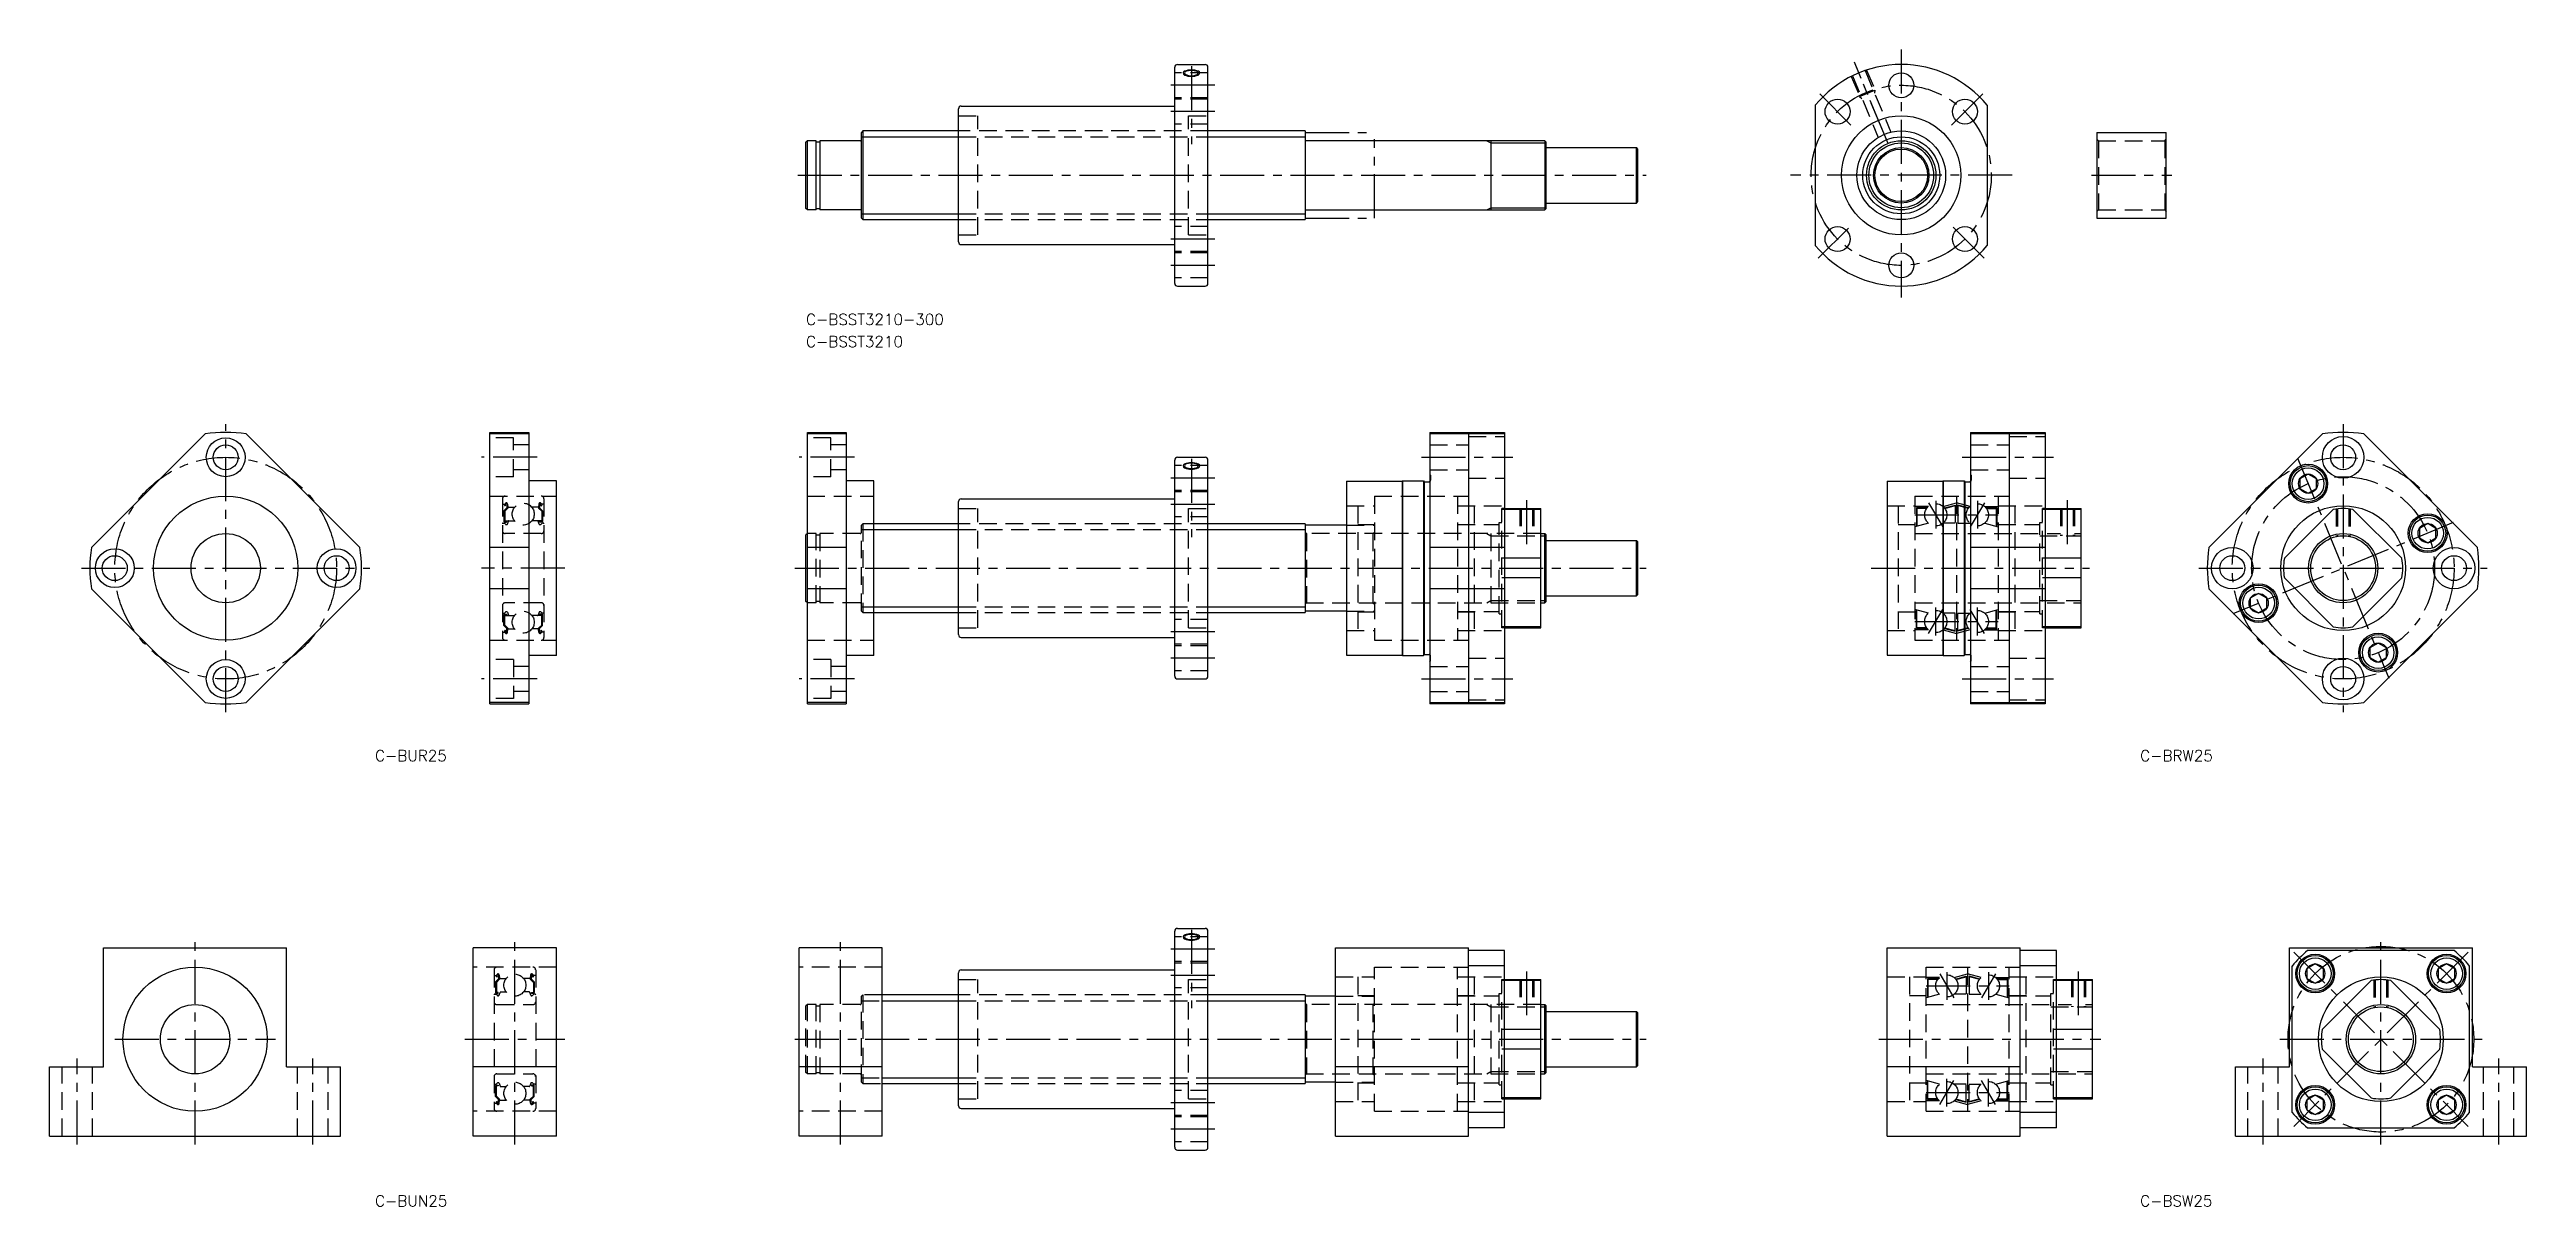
# Model space of a CAD drawing. Extents: x -273 to 621, y -322 to 95.
import ezdxf

# ---------------------------------------------------------------- set-up
doc = ezdxf.new("R2010")
doc.units = 0
doc.header["$LTSCALE"] = 0.5
for name, pattern in [('CENTER', [50.8, 31.75, -6.35, 6.35, -6.35]), ('DASHED', [19.05, 12.7, -6.35]), ('PHANTOM', [63.5, 31.75, -6.35, 6.35, -6.35, 6.35, -6.35])]:
    doc.linetypes.add(name, pattern=pattern)
for name, color, linetype in [('MSM_CENTER', 1, 'CENTER'), ('MSM_CONTINUOUS', 7, 'CONTINUOUS'), ('MSM_DASHED', 4, 'DASHED'), ('MSM_IMAGINARY', 6, 'PHANTOM'), ('MSM_NARROW', 5, 'CONTINUOUS'), ('MSM_PART_NUMBER', 7, 'CONTINUOUS')]:
    doc.layers.add(name, color=color, linetype=linetype)
doc.styles.get("Standard").update_dxf_attribs({"font": 'txt.shx', "height": 4, "bigfont": 'bigfont.shx'})

# ---------------------------------------------------------------- blocks, each defined once
blk = doc.blocks.new('*U49')
at = {"layer": 'MSM_PART_NUMBER'}
blk.add_text('C-BSST3210-300', height=4, dxfattribs=at).set_placement((0, -4))
blk = doc.blocks.new('*U50')
at = {"layer": 'MSM_PART_NUMBER'}
blk.add_text('C-BSST3210', height=4, dxfattribs=at).set_placement((0, -12))
blk = doc.blocks.new('*U51')
at = {"layer": 'MSM_PART_NUMBER'}
blk.add_text('C-BUR25', height=4, dxfattribs=at).set_placement((-155.44, -161.43))
blk = doc.blocks.new('*U52')
at = {"layer": 'MSM_PART_NUMBER'}
blk.add_text('C-BUN25', height=4, dxfattribs=at).set_placement((-155.44, -322.12))
blk = doc.blocks.new('*U53')
at = {"layer": 'MSM_PART_NUMBER'}
blk.add_text('C-BRW25', height=4, dxfattribs=at).set_placement((481.23, -161.43))
blk = doc.blocks.new('*U54')
at = {"layer": 'MSM_PART_NUMBER'}
blk.add_text('C-BSW25', height=4, dxfattribs=at).set_placement((481.23, -322.12))

msp = doc.modelspace()

# ---------------------------------------------------------------- linework, layer by layer
at = {"layer": 'MSM_CENTER'}
for p, q in [((139, 89.42), (139, 61.2)), ((389.94, 62.35), (378.13, 90.85)), ((390.32, 61.43), (378.13, 90.85)), ((395.05, 95.4), (395.05, 5.93)), ((147.43, 82.5), (131, 82.5)), ((147.43, 72.98), (131, 72.98)), ((376.89, 68.16), (365.11, 79.94)), ((413.21, 68.16), (424.99, 79.94)), ((-3, 50), (303, 50)), ((435.05, 50), (355.05, 50)), ((463.64, 50), (492.64, 50)), ((147.43, 27.02), (131, 27.02)), ((375.98, 30.93), (365.1, 20.05)), ((413.77, 31.28), (425.59, 19.47)), ((147.43, 17.5), (131, 17.5)), ((-209.31, -143.76), (-209.31, -39.76)), ((554.44, -39.76), (554.44, -143.76)), ((-97, -51.76), (-117, -51.76)), ((17.5, -51.76), (-2.5, -51.76)), ((139, -52.34), (139, -80.56)), ((222, -51.76), (255, -51.76)), ((417, -51.76), (450, -51.76)), ((537.98, -52.03), (570.89, -131.48)), ((147.43, -59.26), (131, -59.26)), ((147.43, -68.77), (131, -68.77)), ((260, -83.07), (260, -67.26)), ((404.94, -68.21), (410.06, -76.8)), ((407.5, -67.51), (407.5, -77.51)), ((425.06, -68.21), (419.94, -76.8)), ((422.5, -67.51), (422.5, -77.51)), ((455, -83.07), (455, -67.26)), ((400, -72.51), (430, -72.51)), ((594.17, -75.3), (514.71, -108.21)), ((-261.31, -91.76), (-157.31, -91.76)), ((-87, -91.76), (-117, -91.76)), ((-4, -91.76), (303, -91.76)), ((384.22, -91.76), (463, -91.76)), ((502.44, -91.76), (606.44, -91.76)), ((404.94, -115.3), (410.06, -106.71)), ((407.5, -116.01), (407.5, -106.01)), ((425.06, -115.3), (419.94, -106.71)), ((422.5, -116.01), (422.5, -106.01)), ((147.43, -114.74), (131, -114.74)), ((400, -111.01), (430, -111.01)), ((147.43, -124.26), (131, -124.26)), ((-97, -131.76), (-117, -131.76)), ((17.5, -131.76), (-2.5, -131.76)), ((222, -131.76), (255, -131.76)), ((417, -131.76), (450, -131.76)), ((139, -222.34), (139, -250.56)), ((-220.35, -299.76), (-220.35, -225.76)), ((-105, -299.76), (-105, -225.76)), ((12.5, -299.76), (12.5, -225.76)), ((147.43, -229.26), (131, -229.26)), ((536.6, -230.29), (599.53, -293.22)), ((599.53, -230.29), (536.6, -293.22)), ((568.06, -299.76), (568.06, -225.26)), ((147.43, -238.77), (131, -238.77)), ((260, -253.07), (260, -237.26)), ((408.94, -238.21), (414.06, -246.8)), ((411.5, -237.51), (411.5, -247.51)), ((429.06, -238.21), (423.94, -246.8)), ((426.5, -237.51), (426.5, -247.51)), ((459, -253.07), (459, -237.26)), ((404, -242.51), (434, -242.51)), ((-249.35, -261.76), (-191.35, -261.76)), ((-123, -261.76), (-87, -261.76)), ((-4, -261.76), (303, -261.76)), ((387, -261.76), (467, -261.76)), ((531.56, -261.76), (604.56, -261.76)), ((-262.85, -299.76), (-262.85, -268.76)), ((-177.85, -299.76), (-177.85, -268.76)), ((408.94, -285.3), (414.06, -276.71)), ((411.5, -286.01), (411.5, -276.01)), ((429.06, -285.3), (423.94, -276.71)), ((426.5, -286.01), (426.5, -276.01)), ((525.56, -299.76), (525.56, -268.76)), ((610.56, -299.76), (610.56, -268.76)), ((147.43, -284.74), (131, -284.74)), ((404, -281.01), (434, -281.01)), ((147.43, -294.26), (131, -294.26))]:
    msp.add_line(p, q, dxfattribs=at)
for centre, radius in [((395.05, 50), 32.5), ((-209.31, -91.76), 40), ((554.44, -91.76), 40), ((554.44, -91.76), 33), ((568.06, -261.76), 33.5)]:
    msp.add_circle(centre, radius, dxfattribs=at)
at = {"layer": 'MSM_CONTINUOUS'}
for p, q in [((134, 90), (144, 90)), ((133, 11), (133, 89)), ((145, 11), (145, 89)), ((55, 26), (55, 74)), ((56, 75), (133, 75)), ((364.05, 75.28), (364.05, 24.72)), ((426.05, 75.28), (426.05, 24.72)), ((20.5, 66), (20, 65.5)), ((20, 34.5), (20, 65.5)), ((20.5, 66), (20.5, 34)), ((55, 66), (20.5, 66)), ((180, 66), (145, 66)), ((180, 66), (180, 34)), ((465.64, 65.5), (465.64, 34.5)), ((465.64, 65.5), (490.64, 65.5)), ((490.64, 34.5), (490.64, 65.5)), ((0.5, 62.5), (0, 62)), ((0, 38), (0, 62)), ((3.65, 62.5), (0.5, 62.5)), ((0.5, 37.5), (0.5, 62.5)), ((3.65, 37.5), (3.65, 62.5)), ((5, 61.95), (3.65, 61.95)), ((5, 62.5), (5, 37.5)), ((19.7, 62.5), (5, 62.5)), ((266.5, 62.5), (180.3, 62.5)), ((247, 62.5), (247, 37.5)), ((266.5, 62.5), (266.5, 37.5)), ((266.5, 62.5), (267, 62)), ((267, 38), (267, 62)), ((267, 60), (299.5, 60)), ((300, 59.5), (299.5, 60)), ((299.5, 40), (299.5, 60)), ((300, 40.5), (300, 59.5)), ((0.5, 37.5), (0, 38)), ((3.65, 37.5), (0.5, 37.5)), ((3.65, 38.05), (5, 38.05)), ((19.7, 37.5), (5, 37.5)), ((180.3, 37.5), (266.5, 37.5)), ((266.5, 37.5), (267, 38)), ((267, 40), (299.5, 40)), ((299.5, 40), (300, 40.5)), ((20, 34.5), (20.5, 34)), ((20.5, 34), (55, 34)), ((145, 34), (180, 34)), ((465.64, 34.5), (490.64, 34.5)), ((56, 25), (133, 25)), ((134, 10), (144, 10)), ((-216.74, -43.32), (-257.74, -84.33)), ((-160.88, -84.33), (-201.88, -43.32)), ((-114, -42.76), (-100, -42.76)), ((-114, -140.76), (-114, -42.76)), ((-100, -43.32), (-114, -43.32)), ((-100, -42.76), (-100, -140.76)), ((0.5, -42.76), (14.5, -42.76)), ((0.5, -140.76), (0.5, -42.76)), ((14.5, -43.32), (0.5, -43.32)), ((14.5, -42.76), (14.5, -140.76)), ((225, -42.76), (252, -42.76)), ((225, -42.76), (225, -140.76)), ((252, -43.32), (225, -43.32)), ((239, -42.76), (239, -140.76)), ((252, -42.76), (252, -140.76)), ((420, -42.76), (447, -42.76)), ((420, -42.76), (420, -140.76)), ((447, -43.32), (420, -43.32)), ((434, -42.76), (434, -140.76)), ((447, -42.76), (447, -140.76)), ((506.01, -84.33), (547.01, -43.32)), ((602.87, -84.33), (561.87, -43.32)), ((133, -130.76), (133, -52.76)), ((134, -51.76), (144, -51.76)), ((145, -130.76), (145, -52.76)), ((-90, -60.26), (-100, -60.26)), ((-90, -123.26), (-90, -60.26)), ((24.5, -60.26), (14.5, -60.26)), ((24.5, -123.26), (24.5, -60.26)), ((195, -60.41), (195, -123.11)), ((195, -60.41), (215, -60.41)), ((215.15, -60.26), (215, -60.41)), ((215, -60.41), (215, -123.11)), ((215.15, -60.26), (222.7, -60.26)), ((215.15, -60.26), (215.15, -123.26)), ((222.7, -60.26), (223, -60.56)), ((222.7, -60.26), (222.7, -123.26)), ((223, -60.56), (224.8, -60.56)), ((223, -60.56), (223, -122.96)), ((390, -60.41), (390, -123.11)), ((390, -60.41), (410, -60.41)), ((410.15, -60.26), (410, -60.41)), ((410, -60.41), (410, -123.11)), ((410.15, -60.26), (417.7, -60.26)), ((410.15, -60.26), (410.15, -123.26)), ((417.7, -60.26), (418, -60.56)), ((417.7, -60.26), (417.7, -123.26)), ((418, -60.56), (419.8, -60.56)), ((418, -60.56), (418, -122.96)), ((541.81, -57.8), (538.81, -59.54)), ((538.81, -59.54), (538.81, -63)), ((544.81, -59.54), (541.81, -57.8)), ((544.81, -63), (544.81, -59.54)), ((55, -115.76), (55, -67.76)), ((56, -66.76), (133, -66.76)), ((252, -70.26), (265, -70.26)), ((265, -70.55), (252, -70.55)), ((265, -113.26), (265, -70.26)), ((447, -70.26), (460, -70.26)), ((460, -70.55), (447, -70.55)), ((460, -113.26), (460, -70.26)), ((550.9, -70.55), (533.23, -88.21)), ((538.81, -63), (541.81, -64.73)), ((541.81, -64.73), (544.81, -63)), ((575.65, -88.21), (557.98, -70.55)), ((0.5, -79.26), (0, -79.76)), ((0, -103.76), (0, -79.76)), ((55, -75.76), (24.5, -75.76)), ((180, -75.76), (145, -75.76)), ((180, -75.76), (180, -107.76)), ((195, -76.26), (180, -76.26)), ((265, -79.26), (266.5, -79.26)), ((266.5, -79.26), (267, -79.76)), ((266.5, -104.26), (266.5, -79.26)), ((267, -103.76), (267, -79.76)), ((584.93, -75.66), (581.93, -77.4)), ((581.93, -77.4), (581.93, -80.86)), ((587.93, -77.4), (584.93, -75.66)), ((587.93, -80.86), (587.93, -77.4)), ((-100, -84.33), (-114, -84.33)), ((14.5, -84.33), (0.5, -84.33)), ((252, -84.33), (225, -84.33)), ((265, -88.21), (252, -88.21)), ((267, -81.76), (299.5, -81.76)), ((300, -82.26), (299.5, -81.76)), ((299.5, -101.76), (299.5, -81.76)), ((300, -101.26), (300, -82.26)), ((447, -84.33), (420, -84.33)), ((460, -88.21), (447, -88.21)), ((581.93, -80.86), (584.93, -82.59)), ((584.93, -82.59), (587.93, -80.86)), ((265, -95.3), (252, -95.3)), ((460, -95.3), (447, -95.3)), ((550.9, -112.96), (533.23, -95.3)), ((575.65, -95.3), (557.98, -112.96)), ((-216.74, -140.19), (-257.74, -99.18)), ((-160.88, -99.18), (-201.88, -140.19)), ((-100, -99.18), (-114, -99.18)), ((0.5, -104.26), (0, -103.76)), ((14.5, -99.18), (0.5, -99.18)), ((252, -99.18), (225, -99.18)), ((265, -104.26), (266.5, -104.26)), ((267, -103.76), (266.5, -104.26)), ((267, -101.76), (299.5, -101.76)), ((299.5, -101.76), (300, -101.26)), ((447, -99.18), (420, -99.18)), ((547.01, -140.19), (506.01, -99.18)), ((523.95, -100.92), (520.95, -102.65)), ((520.95, -102.65), (520.95, -106.12)), ((520.95, -106.12), (523.95, -107.85)), ((526.95, -102.65), (523.95, -100.92)), ((523.95, -107.85), (526.95, -106.12)), ((526.95, -106.12), (526.95, -102.65)), ((561.87, -140.19), (602.87, -99.18)), ((24.5, -107.76), (55, -107.76)), ((145, -107.76), (180, -107.76)), ((195, -107.26), (180, -107.26)), ((265, -112.96), (252, -112.96)), ((252, -113.26), (265, -113.26)), ((460, -112.96), (447, -112.96)), ((447, -113.26), (460, -113.26)), ((-90, -123.26), (-100, -123.26)), ((24.5, -123.26), (14.5, -123.26)), ((56, -116.76), (133, -116.76)), ((195, -123.11), (215, -123.11)), ((215.15, -123.26), (215, -123.11)), ((215.15, -123.26), (222.7, -123.26)), ((222.7, -123.26), (223, -122.96)), ((223, -122.96), (224.8, -122.96)), ((390, -123.11), (410, -123.11)), ((410.15, -123.26), (410, -123.11)), ((410.15, -123.26), (417.7, -123.26)), ((417.7, -123.26), (418, -122.96)), ((418, -122.96), (419.8, -122.96)), ((567.07, -118.78), (564.07, -120.51)), ((564.07, -120.51), (564.07, -123.98)), ((564.07, -123.98), (567.07, -125.71)), ((570.07, -120.51), (567.07, -118.78)), ((567.07, -125.71), (570.07, -123.98)), ((570.07, -123.98), (570.07, -120.51)), ((134, -131.76), (144, -131.76)), ((-100, -140.19), (-114, -140.19)), ((-114, -140.76), (-100, -140.76)), ((14.5, -140.19), (0.5, -140.19)), ((0.5, -140.76), (14.5, -140.76)), ((225, -140.19), (252, -140.19)), ((252, -140.76), (225, -140.76)), ((420, -140.19), (447, -140.19)), ((447, -140.76), (420, -140.76)), ((133, -300.76), (133, -222.76)), ((134, -221.76), (144, -221.76)), ((145, -300.76), (145, -222.76)), ((-253.35, -228.76), (-187.35, -228.76)), ((-253.35, -271.76), (-253.35, -228.76)), ((-187.35, -271.76), (-187.35, -228.76)), ((-120, -296.76), (-120, -228.76)), ((-90, -228.76), (-120, -228.76)), ((-90, -296.76), (-90, -228.76)), ((-2.5, -296.76), (-2.5, -228.76)), ((27.5, -228.76), (-2.5, -228.76)), ((27.5, -296.76), (27.5, -228.76)), ((191, -228.76), (239, -228.76)), ((191, -296.76), (191, -228.76)), ((239, -296.76), (239, -228.76)), ((252, -229.76), (239, -229.76)), ((252, -293.76), (252, -229.76)), ((390, -228.76), (438, -228.76)), ((390, -296.76), (390, -228.76)), ((438, -296.76), (438, -228.76)), ((451, -229.76), (438, -229.76)), ((451, -293.76), (451, -229.76)), ((535.06, -271.76), (535.06, -228.76)), ((535.06, -228.76), (601.06, -228.76)), ((594.49, -229.76), (541.64, -229.76)), ((601.06, -271.76), (601.06, -228.76)), ((55, -285.76), (55, -237.76)), ((56, -236.76), (133, -236.76)), ((252, -235.33), (239, -235.33)), ((252, -240.26), (265, -240.26)), ((265, -240.55), (252, -240.55)), ((265, -283.26), (265, -240.26)), ((451, -235.33), (438, -235.33)), ((451, -240.26), (464, -240.26)), ((464, -240.55), (451, -240.55)), ((464, -283.26), (464, -240.26)), ((536.06, -288.18), (536.06, -235.33)), ((544.37, -234.6), (541.37, -236.34)), ((541.37, -236.34), (541.37, -239.8)), ((541.37, -239.8), (544.37, -241.53)), ((547.37, -236.34), (544.37, -234.6)), ((544.37, -241.53), (547.37, -239.8)), ((564.52, -240.55), (546.86, -258.21)), ((547.37, -239.8), (547.37, -236.34)), ((589.27, -258.21), (571.6, -240.55)), ((591.75, -234.6), (588.75, -236.34)), ((588.75, -236.34), (588.75, -239.8)), ((588.75, -239.8), (591.75, -241.53)), ((594.75, -236.34), (591.75, -234.6)), ((591.75, -241.53), (594.75, -239.8)), ((594.75, -239.8), (594.75, -236.34)), ((600.06, -288.18), (600.06, -235.33)), ((55, -245.76), (27.5, -245.76)), ((180, -245.76), (145, -245.76)), ((180, -245.76), (180, -277.76)), ((191, -246.26), (180, -246.26)), ((265, -249.26), (266.5, -249.26)), ((266.5, -249.26), (267, -249.76)), ((266.5, -274.26), (266.5, -249.26)), ((267, -273.76), (267, -249.76)), ((265, -258.21), (252, -258.21)), ((267, -251.76), (299.5, -251.76)), ((300, -252.26), (299.5, -251.76)), ((299.5, -271.76), (299.5, -251.76)), ((300, -271.26), (300, -252.26)), ((464, -258.21), (451, -258.21)), ((265, -265.3), (252, -265.3)), ((464, -265.3), (451, -265.3)), ((564.52, -282.96), (546.86, -265.3)), ((589.27, -265.3), (571.6, -282.96)), ((-272.85, -296.76), (-272.85, -271.76)), ((-272.85, -271.76), (-253.35, -271.76)), ((-187.35, -271.76), (-167.85, -271.76)), ((-167.85, -296.76), (-167.85, -271.76)), ((-90, -271.76), (-120, -271.76)), ((27.5, -271.76), (-2.5, -271.76)), ((239, -271.76), (191, -271.76)), ((265, -274.26), (266.5, -274.26)), ((267, -273.76), (266.5, -274.26)), ((267, -271.76), (299.5, -271.76)), ((299.5, -271.76), (300, -271.26)), ((438, -271.76), (390, -271.76)), ((515.56, -296.76), (515.56, -271.76)), ((515.56, -271.76), (535.06, -271.76)), ((601.06, -271.76), (620.56, -271.76)), ((620.56, -296.76), (620.56, -271.76)), ((27.5, -277.76), (55, -277.76)), ((145, -277.76), (180, -277.76)), ((191, -277.26), (180, -277.26)), ((265, -282.96), (252, -282.96)), ((252, -283.26), (265, -283.26)), ((464, -282.96), (451, -282.96)), ((451, -283.26), (464, -283.26)), ((544.37, -281.98), (541.37, -283.71)), ((541.37, -283.71), (541.37, -287.18)), ((547.37, -283.71), (544.37, -281.98)), ((547.37, -287.18), (547.37, -283.71)), ((591.75, -281.98), (588.75, -283.71)), ((588.75, -283.71), (588.75, -287.18)), ((594.75, -283.71), (591.75, -281.98)), ((594.75, -287.18), (594.75, -283.71)), ((56, -286.76), (133, -286.76)), ((252, -288.18), (239, -288.18)), ((252, -293.76), (239, -293.76)), ((451, -288.18), (438, -288.18)), ((451, -293.76), (438, -293.76)), ((541.37, -287.18), (544.37, -288.91)), ((541.64, -293.76), (594.49, -293.76)), ((544.37, -288.91), (547.37, -287.18)), ((588.75, -287.18), (591.75, -288.91)), ((591.75, -288.91), (594.75, -287.18)), ((-272.85, -296.76), (-167.85, -296.76)), ((-90, -296.76), (-120, -296.76)), ((27.5, -296.76), (-2.5, -296.76)), ((134, -301.76), (144, -301.76)), ((191, -296.76), (239, -296.76)), ((390, -296.76), (438, -296.76)), ((515.56, -296.76), (620.56, -296.76))]:
    msp.add_line(p, q, dxfattribs=at)
for centre, radius in [((395.05, 82.5), 4.5), ((372.07, 72.98), 4.5), ((395.05, 50), 21.5), ((418.03, 72.98), 4.5), ((395.05, 50), 16), ((395.05, 50), 12.5), ((395.05, 50), 10), ((395.05, 50), 9.5), ((372.07, 27.02), 4.5), ((418.03, 27.02), 4.5), ((395.05, 17.5), 4.5), ((554.44, -51.76), 7.5), ((-209.31, -51.76), 7), ((-209.31, -51.76), 4.5), ((554.44, -51.76), 4.5), ((541.81, -61.27), 7), ((541.81, -61.27), 6.5), ((541.81, -61.27), 5.7), ((541.81, -61.27), 3.46), ((-209.31, -91.76), 26), ((554.44, -91.76), 22.5), ((-209.31, -91.76), 12.5), ((554.44, -91.76), 11.69), ((584.93, -79.13), 7), ((584.93, -79.13), 6.5), ((584.93, -79.13), 5.7), ((584.93, -79.13), 3.46), ((-249.31, -91.76), 7), ((-249.31, -91.76), 4.5), ((-169.31, -91.76), 7), ((-169.31, -91.76), 4.5), ((514.44, -91.76), 7.5), ((514.44, -91.76), 4.5), ((594.44, -91.76), 7.5), ((594.44, -91.76), 4.5), ((523.95, -104.38), 7), ((523.95, -104.38), 6.5), ((523.95, -104.38), 5.7), ((523.95, -104.38), 3.46), ((567.07, -122.24), 7), ((567.07, -122.24), 6.5), ((-209.31, -131.76), 7), ((554.44, -131.76), 7.5), ((567.07, -122.24), 5.7), ((567.07, -122.24), 3.46), ((-209.31, -131.76), 4.5), ((554.44, -131.76), 4.5), ((544.37, -238.07), 7), ((544.37, -238.07), 6.5), ((591.75, -238.07), 7), ((591.75, -238.07), 6.5), ((-220.35, -261.76), 26), ((544.37, -238.07), 5.7), ((544.37, -238.07), 3.46), ((568.06, -261.76), 22.5), ((591.75, -238.07), 5.7), ((591.75, -238.07), 3.46), ((-220.35, -261.76), 12.5), ((568.06, -261.76), 11.69), ((544.37, -285.44), 7), ((544.37, -285.44), 6.5), ((544.37, -285.44), 5.7), ((544.37, -285.44), 3.46), ((591.75, -285.44), 7), ((591.75, -285.44), 6.5), ((591.75, -285.44), 5.7), ((591.75, -285.44), 3.46)]:
    msp.add_circle(centre, radius, dxfattribs=at)
for centre, radius, start, end in [((134, 89), 1, 90, 180), ((144, 89), 1, 0, 90), ((395.05, 50), 40, 39.19497, 140.80503), ((137.08, 86.96), 0.538, 109.67234, 180), ((137.21, 86.96), 0.665, 180, 248.1705), ((139, 81.58), 6.24, 70.32766, 109.67234), ((139, 91.43), 5.49, 248.1705, 291.8295), ((140.79, 86.96), 0.665, 291.8295, 0), ((140.92, 86.96), 0.538, 0, 70.32766), ((56, 74), 1, 90, 180), ((19.7, 62.8), 0.3, 270, 0), ((180.3, 62.8), 0.3, 180, 270), ((19.7, 37.2), 0.3, 0, 90), ((180.3, 37.2), 0.3, 90, 180), ((56, 26), 1, 180, 270), ((395.05, 50), 40, 219.19497, 320.80503), ((134, 11), 1, 180, 270), ((144, 11), 1, 270, 0), ((-209.31, -91.76), 49, 81.2812, 98.7188), ((554.44, -91.76), 49, 81.2812, 98.7188), ((134, -52.76), 1, 90, 180), ((144, -52.76), 1, 0, 90), ((137.08, -54.8), 0.538, 109.67234, 180), ((137.21, -54.8), 0.665, 180, 248.1705), ((139, -60.17), 6.24, 70.32766, 109.67234), ((139, -50.32), 5.49, 248.1705, 291.8295), ((140.79, -54.8), 0.665, 291.8295, 0), ((140.92, -54.8), 0.538, 0, 70.32766), ((224.8, -60.06), 0.5, 270, 293.57818), ((419.8, -60.06), 0.5, 270, 293.57818), ((56, -67.76), 1, 90, 180), ((554.44, -91.76), 21.5, 80.51598, 99.48402), ((-209.31, -91.76), 49, 171.2812, 188.7188), ((-209.31, -91.76), 49, 351.2812, 8.7188), ((554.44, -91.76), 49, 171.2812, 188.7188), ((554.44, -91.76), 21.5, 170.51598, 189.48402), ((554.44, -91.76), 21.5, 350.51598, 9.48402), ((554.44, -91.76), 49, 351.2812, 8.7188), ((56, -115.76), 1, 180, 270), ((554.44, -91.76), 21.5, 260.51598, 279.48402), ((224.8, -123.46), 0.5, 66.42182, 90), ((419.8, -123.46), 0.5, 66.42182, 90), ((134, -130.76), 1, 180, 270), ((144, -130.76), 1, 270, 0), ((-209.31, -91.76), 49, 261.2812, 278.7188), ((554.44, -91.76), 49, 261.2812, 278.7188), ((134, -222.76), 1, 90, 180), ((144, -222.76), 1, 0, 90), ((137.08, -224.8), 0.538, 109.67234, 180), ((137.21, -224.8), 0.665, 180, 248.1705), ((139, -230.17), 6.24, 70.32766, 109.67234), ((139, -220.32), 5.49, 248.1705, 291.8295), ((140.79, -224.8), 0.665, 291.8295, 0), ((140.92, -224.8), 0.538, 0, 70.32766), ((568.06, -261.76), 41.5, 129.54864, 140.45136), ((568.06, -261.76), 41.5, 39.54864, 50.45136), ((56, -237.76), 1, 90, 180), ((568.06, -261.76), 21.5, 80.51598, 99.48402), ((568.06, -261.76), 21.5, 170.51598, 189.48402), ((568.06, -261.76), 21.5, 350.51598, 9.48402), ((56, -285.76), 1, 180, 270), ((568.06, -261.76), 21.5, 260.51598, 279.48402), ((568.06, -261.76), 41.5, 219.54864, 230.45136), ((568.06, -261.76), 41.5, 309.54864, 320.45136), ((134, -300.76), 1, 180, 270), ((144, -300.76), 1, 270, 0)]:
    msp.add_arc(centre, radius, start, end, dxfattribs=at)
at = {"layer": 'MSM_DASHED'}
for p, q in [((145, 87), (133, 87)), ((377.02, 85.7), (380.04, 78.42)), ((377.5, 85.94), (386.73, 63.67)), ((380.04, 78.42), (385.58, 80.71)), ((382.05, 87.83), (391.27, 65.55)), ((382.56, 88), (385.58, 80.71)), ((385.58, 80.71), (385.44, 79.64)), ((55, 71.5), (62, 71.5)), ((62, 28.5), (62, 71.5)), ((145, 78), (133, 78)), ((145, 77.48), (133, 77.48)), ((138, 71.5), (145, 71.5)), ((138, 28.5), (138, 71.5)), ((380.04, 78.42), (380.89, 77.76)), ((145, 66), (55, 66)), ((55, 63.9), (145, 63.9)), ((145, 68.48), (133, 68.48)), ((466.14, 62.5), (465.64, 63)), ((490.14, 62.5), (490.64, 63)), ((466.14, 62.5), (466.14, 37.5)), ((466.14, 62.5), (490.14, 62.5)), ((490.14, 62.5), (490.14, 37.5)), ((55, 36.1), (145, 36.1)), ((466.14, 37.5), (465.64, 37)), ((466.14, 37.5), (490.14, 37.5)), ((490.14, 37.5), (490.64, 37)), ((55, 34), (145, 34)), ((55, 28.5), (62, 28.5)), ((145, 31.52), (133, 31.52)), ((138, 28.5), (145, 28.5)), ((145, 22.52), (133, 22.52)), ((145, 22), (133, 22)), ((145, 13), (133, 13)), ((239, -44.26), (252, -44.26)), ((434, -44.26), (447, -44.26)), ((-105.5, -44.76), (-114, -44.76)), ((-105.5, -58.76), (-105.5, -44.76)), ((-100, -47.26), (-105.5, -47.26)), ((9, -44.76), (0.5, -44.76)), ((9, -58.76), (9, -44.76)), ((14.5, -47.26), (9, -47.26)), ((225, -47.26), (239, -47.26)), ((420, -47.26), (434, -47.26)), ((-105.5, -58.76), (-114, -58.76)), ((-100, -56.26), (-105.5, -56.26)), ((9, -58.76), (0.5, -58.76)), ((14.5, -56.26), (9, -56.26)), ((145, -54.76), (133, -54.76)), ((225, -56.26), (239, -56.26)), ((225, -57.96), (225.3, -58.26)), ((225.3, -58.26), (225.3, -60.06)), ((239, -59.26), (252, -59.26)), ((420, -56.26), (434, -56.26)), ((420, -57.96), (420.3, -58.26)), ((420.3, -58.26), (420.3, -60.06)), ((434, -59.26), (447, -59.26)), ((-114, -65.76), (-90, -65.76)), ((-109.5, -66.76), (-109.5, -116.76)), ((-109.3, -68.71), (-108.72, -68.71)), ((-107.87, -70), (-108.97, -71.1)), ((-108.97, -71.1), (-108.97, -74.91)), ((-108.72, -68.71), (-108.44, -68.37)), ((-108.45, -69.32), (-108.68, -69.13)), ((-107.57, -70.13), (-108.67, -71.23)), ((-108.67, -71.23), (-108.67, -74.91)), ((-108.49, -68.9), (-108.21, -68.56)), ((-108.26, -69.09), (-108.49, -68.9)), ((-108.45, -69.32), (-108.26, -69.09)), ((-107.93, -68.66), (-107.87, -70)), ((-107.63, -68.63), (-107.54, -69.62)), ((-107.57, -69.28), (-107.57, -70.13)), ((-107.34, -69.81), (-105.12, -69.81)), ((-96.66, -69.81), (-98.88, -69.81)), ((-96.37, -68.63), (-96.46, -69.62)), ((-96.43, -69.28), (-96.43, -70.13)), ((-96.43, -70.13), (-95.33, -71.23)), ((-96.07, -68.66), (-96.13, -70)), ((-96.13, -70), (-95.03, -71.1)), ((-95.51, -68.9), (-95.79, -68.56)), ((-95.74, -69.09), (-95.51, -68.9)), ((-95.55, -69.32), (-95.74, -69.09)), ((-95.28, -68.71), (-95.56, -68.37)), ((-95.55, -69.32), (-95.32, -69.13)), ((-95.33, -71.23), (-95.33, -74.91)), ((-94.7, -68.71), (-95.28, -68.71)), ((-95.03, -71.1), (-95.03, -74.91)), ((-94.5, -66.76), (-94.5, -116.76)), ((0.5, -65.76), (24.5, -65.76)), ((55, -70.26), (62, -70.26)), ((62, -113.26), (62, -70.26)), ((145, -63.76), (133, -63.76)), ((145, -64.27), (133, -64.27)), ((138, -70.26), (145, -70.26)), ((138, -113.26), (138, -70.26)), ((195, -69.26), (205, -69.26)), ((199, -69.26), (199, -114.26)), ((205, -65.76), (239, -65.76)), ((205, -65.76), (205, -117.76)), ((235, -65.76), (235, -117.76)), ((235, -69.26), (252, -69.26)), ((241, -69.26), (241, -114.26)), ((251, -113.26), (251, -70.26)), ((252, -70.26), (251, -70.26)), ((252, -70.55), (251, -70.55)), ((257.5, -70.26), (257.5, -79.26)), ((257.93, -70.26), (257.93, -79.26)), ((262.07, -70.26), (262.07, -79.26)), ((262.5, -70.26), (262.5, -79.26)), ((390, -69.26), (400, -69.26)), ((394, -69.26), (394, -114.26)), ((400, -65.76), (434, -65.76)), ((400, -65.76), (400, -117.76)), ((404.85, -69.51), (400, -69.51)), ((400.5, -70.01), (400.5, -76.67)), ((404.38, -70.01), (400.5, -70.01)), ((400.7, -70.21), (400.7, -76.62)), ((404.23, -70.21), (400.7, -70.21)), ((410.15, -69.51), (415, -68.21)), ((410.64, -70.03), (414.5, -68.99)), ((410.77, -70.2), (414.5, -69.2)), ((414.5, -68.99), (414.5, -75.51)), ((415, -65.76), (415, -117.76)), ((419.85, -69.51), (415, -68.21)), ((415.5, -68.99), (415.5, -75.51)), ((419.36, -70.03), (415.5, -68.99)), ((419.23, -70.2), (415.5, -69.2)), ((425.15, -69.51), (430, -69.51)), ((425.62, -70.01), (429.5, -70.01)), ((425.77, -70.21), (429.3, -70.21)), ((429.3, -70.21), (429.3, -76.62)), ((429.5, -70.01), (429.5, -76.67)), ((430, -65.76), (430, -117.76)), ((430, -69.26), (447, -69.26)), ((436, -69.26), (436, -114.26)), ((446, -113.26), (446, -70.26)), ((447, -70.26), (446, -70.26)), ((447, -70.55), (446, -70.55)), ((452.5, -70.26), (452.5, -80.07)), ((452.93, -70.26), (452.93, -80.07)), ((457.07, -70.26), (457.07, -80.07)), ((457.5, -70.26), (457.5, -80.07)), ((551.94, -70.4), (551.94, -80.34)), ((552.37, -70.36), (552.37, -80.25)), ((556.51, -70.36), (556.51, -80.25)), ((556.94, -70.4), (556.94, -80.34)), ((-109.3, -75.51), (-108.8, -75.51)), ((-108.8, -75.51), (-108.43, -75.88)), ((-108.67, -74.71), (-105.12, -74.71)), ((-108.05, -74.91), (-108.67, -74.91)), ((-108.67, -75.21), (-108.05, -75.21)), ((-95.5, -79.26), (-108.5, -79.26)), ((-108.05, -75.21), (-108.05, -74.91)), ((-107.72, -75.86), (-107.35, -74.84)), ((-95.33, -74.71), (-98.88, -74.71)), ((-96.28, -75.86), (-96.65, -74.84)), ((-95.95, -74.91), (-95.33, -74.91)), ((-95.95, -75.21), (-95.95, -74.91)), ((-95.33, -75.21), (-95.95, -75.21)), ((-95.2, -75.51), (-95.57, -75.88)), ((-94.7, -75.51), (-95.2, -75.51)), ((3.65, -79.26), (0.5, -79.26)), ((3.65, -104.26), (3.65, -79.26)), ((5, -79.81), (3.65, -79.81)), ((5, -79.26), (5, -104.26)), ((19.5, -79.26), (5, -79.26)), ((20.5, -75.76), (20, -76.26)), ((20, -107.26), (20, -76.26)), ((20, -77.86), (24.5, -77.86)), ((20.5, -75.76), (20.5, -107.76)), ((24.5, -75.76), (20.5, -75.76)), ((145, -75.76), (55, -75.76)), ((55, -77.86), (145, -77.86)), ((145, -73.27), (133, -73.27)), ((180.5, -79.26), (180, -78.76)), ((265, -79.26), (180.3, -79.26)), ((180.5, -79.26), (180.5, -104.26)), ((195, -76.26), (205, -76.26)), ((199, -76.01), (205, -76.01)), ((204.5, -79.26), (205, -78.76)), ((204.5, -79.26), (204.5, -104.26)), ((235, -76.01), (241, -76.01)), ((235, -76.06), (250, -76.06)), ((245.59, -79.26), (247, -80.07)), ((247, -79.26), (247, -104.26)), ((247, -80.07), (265, -80.07)), ((250, -108.26), (250, -75.26)), ((250, -75.26), (251, -75.26)), ((394, -76.01), (400, -76.01)), ((404.85, -75.51), (400, -76.81)), ((400, -79.26), (452.5, -79.26)), ((414.5, -75.51), (410.15, -75.51)), ((415.5, -75.51), (419.85, -75.51)), ((425.15, -75.51), (430, -76.81)), ((430, -76.01), (436, -76.01)), ((430, -76.06), (445, -76.06)), ((445, -108.26), (445, -75.26)), ((445, -75.26), (446, -75.26)), ((445, -80.07), (460, -80.07)), ((457.5, -79.26), (460, -79.26)), ((252, -88.21), (251, -88.21)), ((447, -88.21), (446, -88.21)), ((252, -95.3), (251, -95.3)), ((447, -95.3), (446, -95.3)), ((-95.5, -104.26), (-108.5, -104.26)), ((3.65, -104.26), (0.5, -104.26)), ((3.65, -103.71), (5, -103.71)), ((19.5, -104.26), (5, -104.26)), ((20, -105.66), (24.5, -105.66)), ((55, -105.66), (145, -105.66)), ((180.5, -104.26), (180, -104.76)), ((180.3, -104.26), (265, -104.26)), ((204.5, -104.26), (205, -104.76)), ((245.59, -104.26), (247, -103.44)), ((247, -103.44), (265, -103.44)), ((400, -104.26), (460, -104.26)), ((404.85, -108.01), (400, -106.71)), ((400.5, -113.51), (400.5, -106.84)), ((400.7, -113.31), (400.7, -106.89)), ((425.15, -108.01), (430, -106.71)), ((429.3, -113.31), (429.3, -106.89)), ((429.5, -113.51), (429.5, -106.84)), ((445, -103.44), (460, -103.44)), ((-109.3, -108.01), (-108.8, -108.01)), ((-109.3, -114.81), (-108.72, -114.81)), ((-108.97, -112.41), (-108.97, -108.61)), ((-107.87, -113.51), (-108.97, -112.41)), ((-108.8, -108.01), (-108.43, -107.63)), ((-108.72, -114.81), (-108.44, -115.14)), ((-108.45, -114.19), (-108.68, -114.38)), ((-108.67, -108.31), (-108.05, -108.31)), ((-108.67, -112.29), (-108.67, -108.61)), ((-108.05, -108.61), (-108.67, -108.61)), ((-108.67, -108.81), (-105.12, -108.81)), ((-107.57, -113.39), (-108.67, -112.29)), ((-108.26, -114.42), (-108.49, -114.61)), ((-108.49, -114.61), (-108.21, -114.95)), ((-108.45, -114.19), (-108.26, -114.42)), ((-108.05, -108.31), (-108.05, -108.61)), ((-107.93, -114.85), (-107.87, -113.51)), ((-107.72, -107.65), (-107.35, -108.67)), ((-107.63, -114.89), (-107.54, -113.89)), ((-107.57, -114.23), (-107.57, -113.39)), ((-107.34, -113.71), (-105.12, -113.71)), ((-95.33, -108.81), (-98.88, -108.81)), ((-96.66, -113.71), (-98.88, -113.71)), ((-96.28, -107.65), (-96.65, -108.67)), ((-96.37, -114.89), (-96.46, -113.89)), ((-96.43, -113.39), (-95.33, -112.29)), ((-96.43, -114.23), (-96.43, -113.39)), ((-96.13, -113.51), (-95.03, -112.41)), ((-96.07, -114.85), (-96.13, -113.51)), ((-95.33, -108.31), (-95.95, -108.31)), ((-95.95, -108.31), (-95.95, -108.61)), ((-95.95, -108.61), (-95.33, -108.61)), ((-95.51, -114.61), (-95.79, -114.95)), ((-95.55, -114.19), (-95.74, -114.42)), ((-95.74, -114.42), (-95.51, -114.61)), ((-95.2, -108.01), (-95.57, -107.63)), ((-95.28, -114.81), (-95.56, -115.14)), ((-95.55, -114.19), (-95.32, -114.38)), ((-95.33, -112.29), (-95.33, -108.61)), ((-94.7, -114.81), (-95.28, -114.81)), ((-94.7, -108.01), (-95.2, -108.01)), ((-95.03, -112.41), (-95.03, -108.61)), ((20, -107.26), (20.5, -107.76)), ((20.5, -107.76), (24.5, -107.76)), ((55, -107.76), (145, -107.76)), ((55, -113.26), (62, -113.26)), ((145, -110.24), (133, -110.24)), ((138, -113.26), (145, -113.26)), ((195, -107.26), (205, -107.26)), ((195, -114.26), (205, -114.26)), ((199, -107.51), (205, -107.51)), ((235, -107.46), (250, -107.46)), ((235, -107.51), (241, -107.51)), ((235, -114.26), (252, -114.26)), ((250, -108.26), (251, -108.26)), ((252, -112.96), (251, -112.96)), ((252, -113.26), (251, -113.26)), ((390, -114.26), (400, -114.26)), ((394, -107.51), (400, -107.51)), ((404.85, -114.01), (400, -114.01)), ((404.38, -113.51), (400.5, -113.51)), ((404.23, -113.31), (400.7, -113.31)), ((414.5, -108.01), (410.15, -108.01)), ((410.15, -114.01), (415, -115.31)), ((410.64, -113.49), (414.5, -114.52)), ((410.77, -113.31), (414.5, -114.31)), ((414.5, -114.52), (414.5, -108.01)), ((419.85, -114.01), (415, -115.31)), ((415.5, -114.52), (415.5, -108.01)), ((415.5, -108.01), (419.85, -108.01)), ((419.23, -113.31), (415.5, -114.31)), ((419.36, -113.49), (415.5, -114.52)), ((425.15, -114.01), (430, -114.01)), ((425.62, -113.51), (429.5, -113.51)), ((425.77, -113.31), (429.3, -113.31)), ((430, -107.46), (445, -107.46)), ((430, -107.51), (436, -107.51)), ((430, -114.26), (447, -114.26)), ((445, -108.26), (446, -108.26)), ((447, -112.96), (446, -112.96)), ((447, -113.26), (446, -113.26)), ((-114, -117.76), (-90, -117.76)), ((-105.5, -124.76), (-114, -124.76)), ((-105.5, -124.76), (-105.5, -138.76)), ((0.5, -117.76), (24.5, -117.76)), ((9, -124.76), (0.5, -124.76)), ((9, -124.76), (9, -138.76)), ((145, -119.24), (133, -119.24)), ((145, -119.76), (133, -119.76)), ((205, -117.76), (239, -117.76)), ((225.3, -125.26), (225.3, -123.46)), ((239, -124.26), (252, -124.26)), ((400, -117.76), (434, -117.76)), ((420.3, -125.26), (420.3, -123.46)), ((434, -124.26), (447, -124.26)), ((-100, -127.26), (-105.5, -127.26)), ((14.5, -127.26), (9, -127.26)), ((145, -128.76), (133, -128.76)), ((225, -125.56), (225.3, -125.26)), ((225, -127.26), (239, -127.26)), ((420, -125.56), (420.3, -125.26)), ((420, -127.26), (434, -127.26)), ((-105.5, -138.76), (-114, -138.76)), ((-100, -136.26), (-105.5, -136.26)), ((9, -138.76), (0.5, -138.76)), ((14.5, -136.26), (9, -136.26)), ((225, -136.26), (239, -136.26)), ((239, -139.26), (252, -139.26)), ((420, -136.26), (434, -136.26)), ((434, -139.26), (447, -139.26)), ((145, -224.76), (133, -224.76)), ((-90, -235.76), (-120, -235.76)), ((-112.5, -236.76), (-112.5, -286.76)), ((-112.3, -238.71), (-111.72, -238.71)), ((-110.87, -240), (-111.97, -241.1)), ((-111.97, -241.1), (-111.97, -244.91)), ((-111.72, -238.71), (-111.44, -238.37)), ((-111.45, -239.32), (-111.68, -239.13)), ((-110.57, -240.13), (-111.67, -241.23)), ((-111.49, -238.9), (-111.21, -238.56)), ((-111.26, -239.09), (-111.49, -238.9)), ((-111.45, -239.32), (-111.26, -239.09)), ((-110.93, -238.66), (-110.87, -240)), ((-110.63, -238.63), (-110.54, -239.62)), ((-110.57, -239.28), (-110.57, -240.13)), ((-110.34, -239.81), (-108.12, -239.81)), ((-99.66, -239.81), (-101.88, -239.81)), ((-99.37, -238.63), (-99.46, -239.62)), ((-99.43, -239.28), (-99.43, -240.13)), ((-99.43, -240.13), (-98.33, -241.23)), ((-99.07, -238.66), (-99.13, -240)), ((-99.13, -240), (-98.03, -241.1)), ((-98.51, -238.9), (-98.79, -238.56)), ((-98.74, -239.09), (-98.51, -238.9)), ((-98.55, -239.32), (-98.74, -239.09)), ((-98.28, -238.71), (-98.56, -238.37)), ((-98.55, -239.32), (-98.32, -239.13)), ((-97.7, -238.71), (-98.28, -238.71)), ((-98.03, -241.1), (-98.03, -244.91)), ((-97.5, -236.76), (-97.5, -286.76)), ((27.5, -235.76), (-2.5, -235.76)), ((55, -240.26), (62, -240.26)), ((62, -283.26), (62, -240.26)), ((145, -233.76), (133, -233.76)), ((145, -234.27), (133, -234.27)), ((138, -240.26), (145, -240.26)), ((138, -283.26), (138, -240.26)), ((191, -239.26), (205, -239.26)), ((199, -239.26), (199, -284.26)), ((205, -235.76), (239, -235.76)), ((205, -287.76), (205, -235.76)), ((235, -287.76), (235, -235.76)), ((235, -239.26), (252, -239.26)), ((241, -239.26), (241, -284.26)), ((251, -283.26), (251, -240.26)), ((251, -240.26), (252, -240.26)), ((252, -240.55), (251, -240.55)), ((257.5, -240.26), (257.5, -249.26)), ((257.93, -240.26), (257.93, -249.26)), ((262.07, -240.26), (262.07, -249.26)), ((262.5, -240.26), (262.5, -249.26)), ((390, -239.26), (404, -239.26)), ((398, -239.26), (398, -284.26)), ((404, -235.76), (438, -235.76)), ((404, -287.76), (404, -235.76)), ((408.85, -239.51), (404, -239.51)), ((404.5, -240.01), (404.5, -246.67)), ((408.38, -240.01), (404.5, -240.01)), ((404.7, -240.21), (404.7, -246.62)), ((408.23, -240.21), (404.7, -240.21)), ((414.15, -239.51), (419, -238.21)), ((414.64, -240.03), (418.5, -238.99)), ((414.77, -240.2), (418.5, -239.2)), ((418.5, -238.99), (418.5, -245.51)), ((419, -235.76), (419, -287.76)), ((423.85, -239.51), (419, -238.21)), ((419.5, -238.99), (419.5, -245.51)), ((423.36, -240.03), (419.5, -238.99)), ((423.23, -240.2), (419.5, -239.2)), ((429.15, -239.51), (434, -239.51)), ((429.62, -240.01), (433.5, -240.01)), ((429.77, -240.21), (433.3, -240.21)), ((433.3, -240.21), (433.3, -246.62)), ((433.5, -240.01), (433.5, -246.67)), ((434, -287.76), (434, -235.76)), ((434, -239.26), (451, -239.26)), ((440, -239.26), (440, -284.26)), ((450, -283.26), (450, -240.26)), ((450, -240.26), (451, -240.26)), ((451, -240.55), (450, -240.55)), ((456.5, -240.26), (456.5, -250.07)), ((456.93, -240.26), (456.93, -250.07)), ((461.07, -240.26), (461.07, -250.07)), ((461.5, -240.26), (461.5, -250.07)), ((565.56, -240.4), (565.56, -250.34)), ((565.99, -240.36), (565.99, -250.25)), ((570.13, -240.36), (570.13, -250.25)), ((570.56, -240.4), (570.56, -250.34)), ((-112.3, -245.51), (-111.8, -245.51)), ((-111.8, -245.51), (-111.43, -245.88)), ((-111.67, -241.23), (-111.67, -244.91)), ((-111.05, -244.91), (-111.67, -244.91)), ((-111.67, -245.21), (-111.05, -245.21)), ((-111.5, -249.26), (-98.5, -249.26)), ((-111.05, -245.21), (-111.05, -244.91)), ((-110.72, -245.86), (-110.35, -244.84)), ((-110.16, -244.71), (-108.12, -244.71)), ((-99.84, -244.71), (-101.88, -244.71)), ((-99.28, -245.86), (-99.65, -244.84)), ((-98.95, -244.91), (-98.33, -244.91)), ((-98.95, -245.21), (-98.95, -244.91)), ((-98.33, -245.21), (-98.95, -245.21)), ((-98.2, -245.51), (-98.57, -245.88)), ((-98.33, -241.23), (-98.33, -244.91)), ((-97.7, -245.51), (-98.2, -245.51)), ((0.5, -249.26), (0, -249.76)), ((0, -273.76), (0, -249.76)), ((3.65, -249.26), (0.5, -249.26)), ((0.5, -274.26), (0.5, -249.26)), ((3.65, -274.26), (3.65, -249.26)), ((5, -249.81), (3.65, -249.81)), ((5, -249.26), (5, -274.26)), ((19.5, -249.26), (5, -249.26)), ((20.5, -245.76), (20, -246.26)), ((20, -277.26), (20, -246.26)), ((20, -247.86), (27.5, -247.86)), ((20.5, -245.76), (20.5, -277.76)), ((27.5, -245.76), (20.5, -245.76)), ((145, -245.76), (55, -245.76)), ((55, -247.86), (145, -247.86)), ((145, -243.27), (133, -243.27)), ((180.5, -249.26), (180, -248.76)), ((265, -249.26), (180.3, -249.26)), ((180.5, -249.26), (180.5, -274.26)), ((191, -246.26), (205, -246.26)), ((199, -246.01), (205, -246.01)), ((204.5, -249.26), (205, -248.76)), ((204.5, -249.26), (204.5, -274.26)), ((235, -246.01), (241, -246.01)), ((235, -246.06), (250, -246.06)), ((245.59, -249.26), (247, -250.07)), ((247, -249.26), (247, -274.26)), ((247, -250.07), (265, -250.07)), ((250, -278.26), (250, -245.26)), ((250, -245.26), (251, -245.26)), ((398, -246.01), (404, -246.01)), ((408.85, -245.51), (404, -246.81)), ((404, -249.26), (456.5, -249.26)), ((418.5, -245.51), (414.15, -245.51)), ((419.5, -245.51), (423.85, -245.51)), ((429.15, -245.51), (434, -246.81)), ((434, -246.01), (440, -246.01)), ((434, -246.06), (449, -246.06)), ((449, -278.26), (449, -245.26)), ((449, -245.26), (450, -245.26)), ((449, -250.07), (464, -250.07)), ((461.5, -249.26), (464, -249.26)), ((252, -258.21), (251, -258.21)), ((451, -258.21), (450, -258.21)), ((252, -265.3), (251, -265.3)), ((451, -265.3), (450, -265.3)), ((-268.35, -296.76), (-268.35, -271.76)), ((-257.35, -296.76), (-257.35, -271.76)), ((-183.35, -296.76), (-183.35, -271.76)), ((-172.35, -296.76), (-172.35, -271.76)), ((-111.5, -274.26), (-98.5, -274.26)), ((0.5, -274.26), (0, -273.76)), ((3.65, -274.26), (0.5, -274.26)), ((3.65, -273.71), (5, -273.71)), ((19.5, -274.26), (5, -274.26)), ((20, -275.66), (27.5, -275.66)), ((55, -275.66), (145, -275.66)), ((180.5, -274.26), (180, -274.76)), ((180.3, -274.26), (265, -274.26)), ((204.5, -274.26), (205, -274.76)), ((245.59, -274.26), (247, -273.44)), ((247, -273.44), (265, -273.44)), ((404, -274.26), (464, -274.26)), ((408.85, -278.01), (404, -276.71)), ((404.5, -283.51), (404.5, -276.84)), ((404.7, -283.31), (404.7, -276.89)), ((429.15, -278.01), (434, -276.71)), ((433.3, -283.31), (433.3, -276.89)), ((433.5, -283.51), (433.5, -276.84)), ((449, -273.44), (464, -273.44)), ((520.06, -296.76), (520.06, -271.76)), ((531.06, -296.76), (531.06, -271.76)), ((605.06, -296.76), (605.06, -271.76)), ((616.06, -296.76), (616.06, -271.76)), ((-112.3, -278.01), (-111.8, -278.01)), ((-112.3, -284.81), (-111.72, -284.81)), ((-111.97, -282.41), (-111.97, -278.61)), ((-110.87, -283.51), (-111.97, -282.41)), ((-111.8, -278.01), (-111.43, -277.63)), ((-111.72, -284.81), (-111.44, -285.14)), ((-111.45, -284.19), (-111.68, -284.38)), ((-111.67, -278.31), (-111.05, -278.31)), ((-111.67, -282.29), (-111.67, -278.61)), ((-111.05, -278.61), (-111.67, -278.61)), ((-110.57, -283.39), (-111.67, -282.29)), ((-111.26, -284.42), (-111.49, -284.61)), ((-111.49, -284.61), (-111.21, -284.95)), ((-111.45, -284.19), (-111.26, -284.42)), ((-111.05, -278.31), (-111.05, -278.61)), ((-110.93, -284.85), (-110.87, -283.51)), ((-110.72, -277.65), (-110.35, -278.67)), ((-110.63, -284.89), (-110.54, -283.89)), ((-110.57, -284.23), (-110.57, -283.39)), ((-110.34, -283.71), (-108.12, -283.71)), ((-110.16, -278.81), (-108.12, -278.81)), ((-99.84, -278.81), (-101.88, -278.81)), ((-99.66, -283.71), (-101.88, -283.71)), ((-99.28, -277.65), (-99.65, -278.67)), ((-99.37, -284.89), (-99.46, -283.89)), ((-99.43, -283.39), (-98.33, -282.29)), ((-99.43, -284.23), (-99.43, -283.39)), ((-99.13, -283.51), (-98.03, -282.41)), ((-99.07, -284.85), (-99.13, -283.51)), ((-98.33, -278.31), (-98.95, -278.31)), ((-98.95, -278.31), (-98.95, -278.61)), ((-98.95, -278.61), (-98.33, -278.61)), ((-98.51, -284.61), (-98.79, -284.95)), ((-98.55, -284.19), (-98.74, -284.42)), ((-98.74, -284.42), (-98.51, -284.61)), ((-98.2, -278.01), (-98.57, -277.63)), ((-98.28, -284.81), (-98.56, -285.14)), ((-98.55, -284.19), (-98.32, -284.38)), ((-98.33, -282.29), (-98.33, -278.61)), ((-97.7, -284.81), (-98.28, -284.81)), ((-97.7, -278.01), (-98.2, -278.01)), ((-98.03, -282.41), (-98.03, -278.61)), ((20, -277.26), (20.5, -277.76)), ((20.5, -277.76), (27.5, -277.76)), ((55, -277.76), (145, -277.76)), ((55, -283.26), (62, -283.26)), ((145, -280.24), (133, -280.24)), ((138, -283.26), (145, -283.26)), ((191, -277.26), (205, -277.26)), ((191, -284.26), (205, -284.26)), ((199, -277.51), (205, -277.51)), ((235, -277.46), (250, -277.46)), ((235, -277.51), (241, -277.51)), ((235, -284.26), (252, -284.26)), ((250, -278.26), (251, -278.26)), ((252, -282.96), (251, -282.96)), ((251, -283.26), (252, -283.26)), ((390, -284.26), (404, -284.26)), ((398, -277.51), (404, -277.51)), ((408.85, -284.01), (404, -284.01)), ((408.38, -283.51), (404.5, -283.51)), ((408.23, -283.31), (404.7, -283.31)), ((418.5, -278.01), (414.15, -278.01)), ((414.15, -284.01), (419, -285.31)), ((414.64, -283.49), (418.5, -284.52)), ((414.77, -283.31), (418.5, -284.31)), ((418.5, -284.52), (418.5, -278.01)), ((423.85, -284.01), (419, -285.31)), ((419.5, -284.52), (419.5, -278.01)), ((419.5, -278.01), (423.85, -278.01)), ((423.23, -283.31), (419.5, -284.31)), ((423.36, -283.49), (419.5, -284.52)), ((429.15, -284.01), (434, -284.01)), ((429.62, -283.51), (433.5, -283.51)), ((429.77, -283.31), (433.3, -283.31)), ((434, -277.46), (449, -277.46)), ((434, -277.51), (440, -277.51)), ((434, -284.26), (451, -284.26)), ((449, -278.26), (450, -278.26)), ((451, -282.96), (450, -282.96)), ((450, -283.26), (451, -283.26)), ((-90, -287.76), (-120, -287.76)), ((27.5, -287.76), (-2.5, -287.76)), ((145, -289.24), (133, -289.24)), ((145, -289.76), (133, -289.76)), ((205, -287.76), (239, -287.76)), ((404, -287.76), (438, -287.76)), ((145, -298.76), (133, -298.76))]:
    msp.add_line(p, q, dxfattribs=at)
for centre, radius in [((-102, -72.26), 3.97), ((407.5, -72.51), 4), ((422.5, -72.51), 4), ((407.5, -111.01), 4), ((422.5, -111.01), 4), ((-102, -111.26), 3.97), ((-105, -242.26), 3.97), ((411.5, -242.51), 4), ((426.5, -242.51), 4), ((-105, -281.26), 3.97), ((411.5, -281.01), 4), ((426.5, -281.01), 4)]:
    msp.add_circle(centre, radius, dxfattribs=at)
for centre, radius, start, end in [((224.8, -60.06), 0.5, 293.57818, 0), ((419.8, -60.06), 0.5, 293.57818, 0), ((-108.5, -66.76), 1, 90, 180), ((-109.3, -68.51), 0.2, 180, 270), ((-108.49, -68.9), 0.3, 139.91047, 229.9992), ((-108.09, -68.67), 0.46, 4.9869, 139.91047), ((-108.09, -68.67), 0.16, 2.37537, 139.99458), ((-107.34, -69.61), 0.2, 184.9869, 270), ((-96.66, -69.61), 0.2, 270, 355.0131), ((-95.91, -68.67), 0.46, 40.08953, 175.0131), ((-95.91, -68.67), 0.16, 40.00542, 177.62463), ((-95.5, -66.76), 1, 0, 90), ((-95.51, -68.9), 0.3, 310.0008, 40.08953), ((-94.7, -68.51), 0.2, 270, 0), ((-109.3, -75.71), 0.2, 90, 180), ((-108.5, -78.26), 1, 180, 270), ((-108.67, -74.91), 0.3, 180, 270), ((-108, -75.46), 0.6, 225.0023, 267.93602), ((-108, -75.76), 0.3, 265.49139, 340.03041), ((-107.16, -74.91), 0.2, 90, 160.03041), ((-96.84, -74.91), 0.2, 19.96959, 90), ((-96, -75.76), 0.3, 199.96959, 274.50861), ((-96, -75.46), 0.6, 272.06398, 314.9977), ((-95.5, -78.26), 1, 270, 0), ((-95.33, -74.91), 0.3, 270, 0), ((-94.7, -75.71), 0.2, 0, 90), ((19.5, -78.76), 0.5, 270, 0), ((180.3, -78.96), 0.3, 180, 270), ((-108.5, -105.26), 1, 90, 180), ((-95.5, -105.26), 1, 0, 90), ((19.5, -104.76), 0.5, 0, 90), ((180.3, -104.56), 0.3, 90, 180), ((-109.3, -107.81), 0.2, 180, 270), ((-109.3, -115.01), 0.2, 90, 180), ((-108.67, -108.61), 0.3, 90, 180), ((-108.49, -114.61), 0.3, 130.0008, 220.08953), ((-108.09, -114.85), 0.46, 220.08953, 355.0131), ((-108, -108.06), 0.6, 92.06398, 134.9977), ((-108.09, -114.85), 0.16, 220.00542, 357.62463), ((-108, -107.76), 0.3, 19.96959, 94.50861), ((-107.34, -113.91), 0.2, 90, 175.0131), ((-107.16, -108.61), 0.2, 199.96959, 270), ((-96.84, -108.61), 0.2, 270, 340.03041), ((-96.66, -113.91), 0.2, 4.9869, 90), ((-95.91, -114.85), 0.46, 184.9869, 319.91047), ((-96, -107.76), 0.3, 85.49139, 160.03041), ((-95.91, -114.85), 0.16, 182.37537, 319.99458), ((-96, -108.06), 0.6, 45.0023, 87.93602), ((-95.33, -108.61), 0.3, 0, 90), ((-95.51, -114.61), 0.3, 319.91047, 49.9992), ((-94.7, -107.81), 0.2, 270, 0), ((-94.7, -115.01), 0.2, 0, 90), ((-108.5, -116.76), 1, 180, 270), ((-95.5, -116.76), 1, 270, 0), ((224.8, -123.46), 0.5, 0, 66.42182), ((419.8, -123.46), 0.5, 0, 66.42182), ((-111.5, -236.76), 1, 90, 180), ((-112.3, -238.51), 0.2, 180, 270), ((-111.49, -238.9), 0.3, 139.91047, 229.9992), ((-111.09, -238.67), 0.46, 4.9869, 139.91047), ((-111.09, -238.67), 0.16, 2.37537, 139.99458), ((-110.34, -239.61), 0.2, 184.9869, 270), ((-99.66, -239.61), 0.2, 270, 355.0131), ((-98.91, -238.67), 0.46, 40.08953, 175.0131), ((-98.91, -238.67), 0.16, 40.00542, 177.62463), ((-98.5, -236.76), 1, 0, 90), ((-98.51, -238.9), 0.3, 310.0008, 40.08953), ((-97.7, -238.51), 0.2, 270, 0), ((-112.3, -245.71), 0.2, 90, 180), ((-111.5, -248.26), 1, 180, 270), ((-111.67, -244.91), 0.3, 180, 270), ((-111, -245.46), 0.6, 225.0023, 267.93602), ((-111, -245.76), 0.3, 265.49139, 340.03041), ((-110.16, -244.91), 0.2, 90, 160.03041), ((-99.84, -244.91), 0.2, 19.96959, 90), ((-99, -245.76), 0.3, 199.96959, 274.50861), ((-99, -245.46), 0.6, 272.06398, 314.9977), ((-98.5, -248.26), 1, 270, 0), ((-98.33, -244.91), 0.3, 270, 0), ((-97.7, -245.71), 0.2, 0, 90), ((19.5, -248.76), 0.5, 270, 0), ((180.3, -248.96), 0.3, 180, 270), ((-111.5, -275.26), 1, 90, 180), ((-98.5, -275.26), 1, 0, 90), ((19.5, -274.76), 0.5, 0, 90), ((180.3, -274.56), 0.3, 90, 180), ((-112.3, -277.81), 0.2, 180, 270), ((-112.3, -285.01), 0.2, 90, 180), ((-111.67, -278.61), 0.3, 90, 180), ((-111.49, -284.61), 0.3, 130.0008, 220.08953), ((-111.09, -284.85), 0.46, 220.08953, 355.0131), ((-111, -278.06), 0.6, 92.06398, 134.9977), ((-111.09, -284.85), 0.16, 220.00542, 357.62463), ((-111, -277.76), 0.3, 19.96959, 94.50861), ((-110.34, -283.91), 0.2, 90, 175.0131), ((-110.16, -278.61), 0.2, 199.96959, 270), ((-99.84, -278.61), 0.2, 270, 340.03041), ((-99.66, -283.91), 0.2, 4.9869, 90), ((-98.91, -284.85), 0.46, 184.9869, 319.91047), ((-99, -277.76), 0.3, 85.49139, 160.03041), ((-98.91, -284.85), 0.16, 182.37537, 319.99458), ((-99, -278.06), 0.6, 45.0023, 87.93602), ((-98.33, -278.61), 0.3, 0, 90), ((-98.51, -284.61), 0.3, 319.91047, 49.9992), ((-97.7, -277.81), 0.2, 270, 0), ((-97.7, -285.01), 0.2, 0, 90), ((-111.5, -286.76), 1, 180, 270), ((-98.5, -286.76), 1, 270, 0)]:
    msp.add_arc(centre, radius, start, end, dxfattribs=at)
at = {"layer": 'MSM_IMAGINARY'}
for p, q in [((180, 65.5), (205, 65.5)), ((205, 34.5), (205, 65.5)), ((180, 34.5), (205, 34.5))]:
    msp.add_line(p, q, dxfattribs=at)
at = {"layer": 'MSM_NARROW'}
for p, q in [((20, 63.9), (55, 63.9)), ((145, 63.9), (180, 63.9)), ((245.59, 62.5), (247, 61.69)), ((247, 61.69), (267, 61.69)), ((20, 36.1), (55, 36.1)), ((145, 36.1), (180, 36.1)), ((245.59, 37.5), (247, 38.31)), ((247, 38.31), (267, 38.31)), ((24.5, -77.86), (55, -77.86)), ((145, -77.86), (180, -77.86)), ((265, -80.07), (267, -80.07)), ((24.5, -105.66), (55, -105.66)), ((145, -105.66), (180, -105.66)), ((265, -103.44), (267, -103.44)), ((27.5, -247.86), (55, -247.86)), ((145, -247.86), (180, -247.86)), ((265, -250.07), (267, -250.07)), ((27.5, -275.66), (55, -275.66)), ((145, -275.66), (180, -275.66)), ((265, -273.44), (267, -273.44))]:
    msp.add_line(p, q, dxfattribs=at)
for centre, radius in [((395.05, 50), 13.9), ((395.05, 50), 11.69), ((554.44, -91.76), 12.5), ((568.06, -261.76), 12.5)]:
    msp.add_circle(centre, radius, dxfattribs=at)
for centre, radius, start, end in [((136.65, 86.96), 0.653, 108.90854, 180), ((136.84, 86.96), 0.841, 180, 248.429), ((139, 80.1), 7.9, 71.09146, 108.90854), ((139, 92.42), 6.71, 248.429, 291.571), ((141.16, 86.96), 0.841, 291.571, 0), ((141.35, 86.96), 0.653, 360, 71.09146), ((136.65, -54.8), 0.653, 108.90854, 180), ((136.84, -54.8), 0.841, 180, 248.429), ((139, -61.65), 7.9, 71.09146, 108.90854), ((139, -49.34), 6.71, 248.429, 291.571), ((141.16, -54.8), 0.841, 291.571, 0), ((141.35, -54.8), 0.653, 360, 71.09146), ((136.65, -224.8), 0.653, 108.90854, 180), ((136.84, -224.8), 0.841, 180, 248.429), ((139, -231.65), 7.9, 71.09146, 108.90854), ((139, -219.34), 6.71, 248.429, 291.571), ((141.16, -224.8), 0.841, 291.571, 0), ((141.35, -224.8), 0.653, 360, 71.09146)]:
    msp.add_arc(centre, radius, start, end, dxfattribs=at)

# ---------------------------------------------------------------- block references
at = {"layer": 'MSM_CONTINUOUS'}
for name in ['*U49', '*U50', '*U51', '*U53', '*U52', '*U54']:
    msp.add_blockref(name, (0, 0), dxfattribs=at)

doc.saveas('drawing.dxf')
